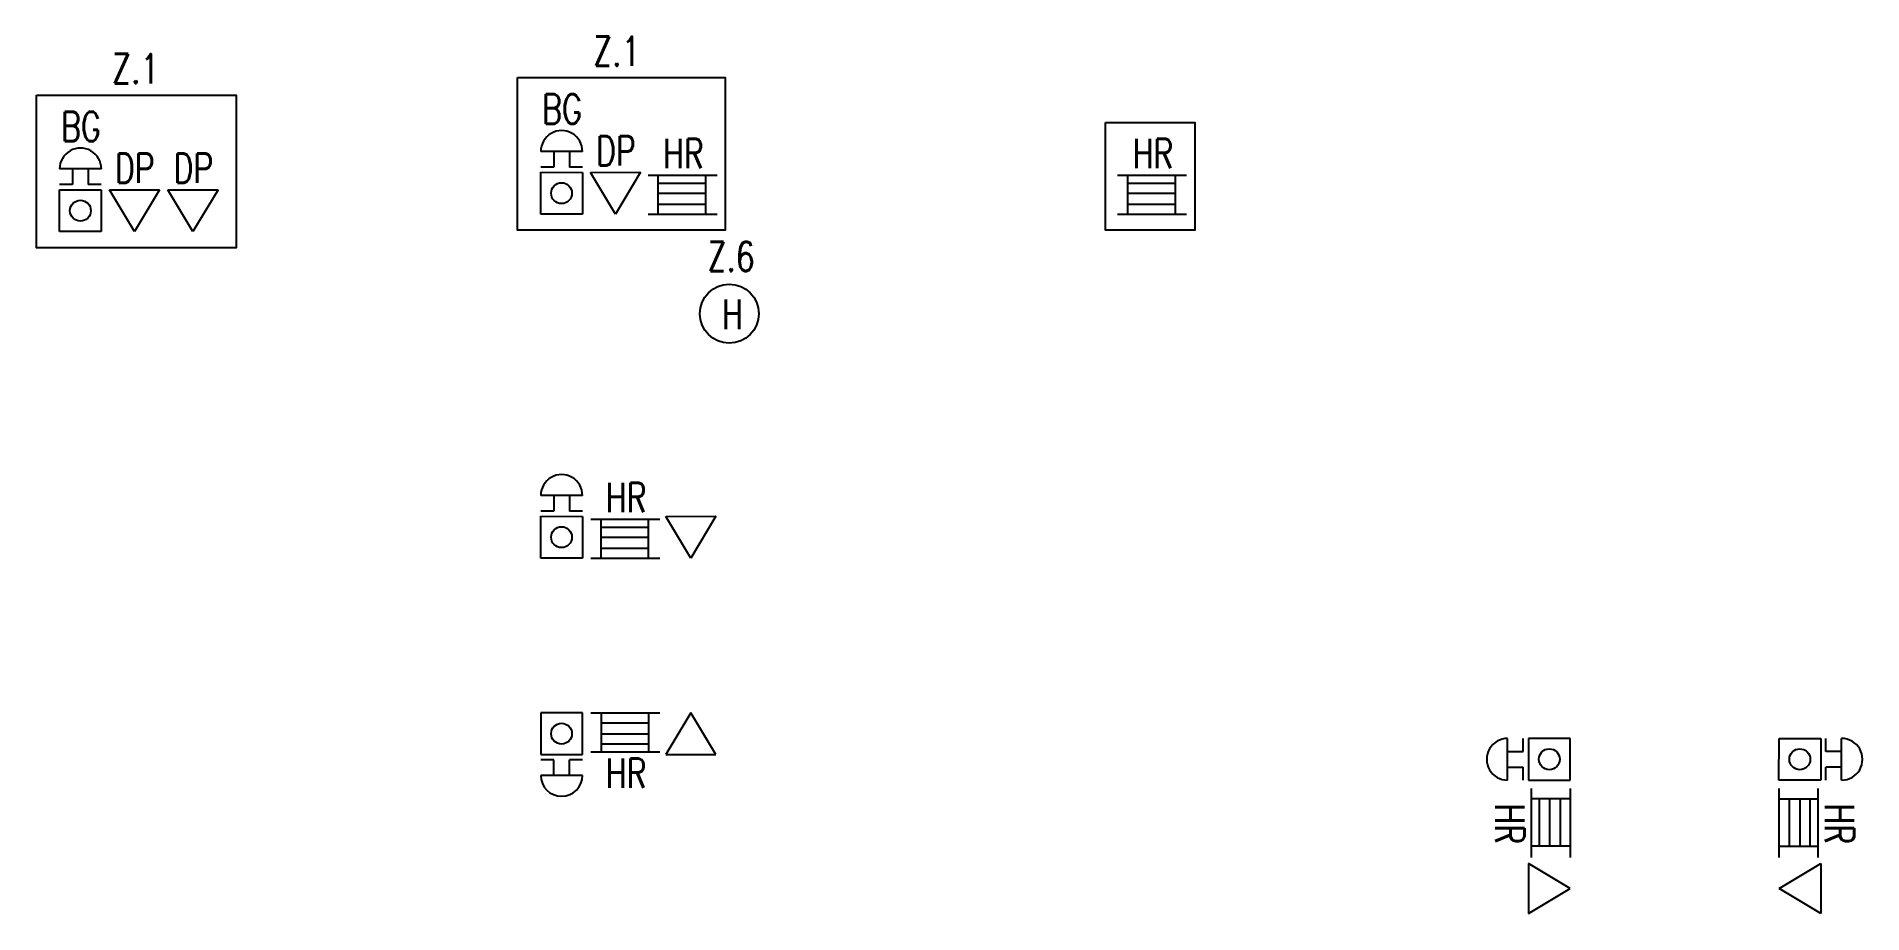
# Model space of a CAD drawing. Extents: x 134044 to 2458691, y -1196082 to 3409924.
# Drawn here: x 135465.8 to 135605, y 153552 to 153618.9 of the extents above; entities that cross this region are included whole.
import ezdxf

# ---------------------------------------------------------------- set-up
doc = ezdxf.new("R2010")
doc.units = 0
doc.layers.get('0').update_dxf_attribs({"linetype": 'CONTINUOUS'})
doc.layers.add('FAPOINT', color=1, linetype='CONTINUOUS')
doc.layers.add('FF_GRID_LINE', color=8, linetype='CONTINUOUS')
doc.styles.add('PLOT02__REVB$0$NARROW', font='SIMPLEX', dxfattribs={"width": 0.75})

msp = doc.modelspace()

# ---------------------------------------------------------------- texts
at = {"color": 1, "linetype": 'BYBLOCK', "style": 'PLOT02__REVB$0$NARROW', "width": 0.75}
for s, height, p in [('Z.1', 2.2387, (135508.256, 153616.629, 0.077)), ('Z.1', 2.2387, (135471.579, 153615.297, 0.077)), ('BG', 2.2387, (135504.366, 153612.222, 0.077)), ('BG', 2.2387, (135467.689, 153610.889, 0.077)), ('DP', 2.2387, (135508.475, 153609.042, 0.077)), ('HR', 2.2387, (135513.584, 153608.826, 0.077)), ('HR', 2.2387, (135549.379, 153608.826, 0.077)), ('DP', 2.2387, (135471.798, 153607.709, 0.077)), ('DP', 2.2387, (135476.265, 153607.709, 0.077)), ('Z.6', 2.2387, (135516.968, 153600.972, 0.077)), ('H', 2.255, (135518.065, 153596.569, 7592.521)), ('HR', 2.2387, (135509.217, 153582.604, 0.077)), ('HR', 2.2387, (135509.217, 153561.582, 0.077))]:
    msp.add_text(s, height=height, dxfattribs=at).set_placement(p)
for p in [(135576.997, 153560.396, 0.077), (135602.14, 153560.396, 0.077)]:
    msp.add_text('HR', height=2.2387, rotation=270, dxfattribs=at).set_placement(p)

# ---------------------------------------------------------------- linework, layer by layer
at = {"color": 1}
for p, q in [((135507.435, 153610.103), (135504.254, 153610.106)), ((135505.248, 153610.105), (135505.247, 153608.912)), ((135506.441, 153610.104), (135506.44, 153608.911)), ((135470.758, 153608.77), (135467.577, 153608.773)), ((135468.571, 153608.772), (135468.57, 153607.579)), ((135469.764, 153608.771), (135469.763, 153607.578)), ((135504.249, 153605.334), (135504.252, 153608.515)), ((135505.247, 153608.912), (135504.252, 153608.913)), ((135504.252, 153608.515), (135507.434, 153608.512)), ((135507.434, 153608.909), (135506.44, 153608.911)), ((135507.434, 153608.512), (135507.43, 153605.33)), ((135508.046, 153608.51), (135511.864, 153608.52)), ((135509.952, 153605.334), (135508.046, 153608.51)), ((135511.864, 153608.52), (135509.952, 153605.334)), ((135467.572, 153604.001), (135467.575, 153607.183)), ((135468.57, 153607.579), (135467.575, 153607.58)), ((135467.575, 153607.183), (135470.756, 153607.179)), ((135470.757, 153607.577), (135469.763, 153607.578)), ((135470.756, 153607.179), (135470.753, 153603.998)), ((135471.369, 153607.177), (135475.187, 153607.188)), ((135473.274, 153604.001), (135471.369, 153607.177)), ((135475.187, 153607.188), (135473.274, 153604.001)), ((135475.836, 153607.177), (135479.654, 153607.188)), ((135477.741, 153604.001), (135475.836, 153607.177)), ((135479.654, 153607.188), (135477.741, 153604.001)), ((135507.435, 153583.881), (135504.254, 153583.884)), ((135505.248, 153583.883), (135505.247, 153582.69)), ((135506.441, 153583.882), (135506.44, 153582.689)), ((135504.249, 153579.112), (135504.252, 153582.293)), ((135505.247, 153582.69), (135504.252, 153582.691)), ((135504.252, 153582.293), (135507.434, 153582.29)), ((135507.434, 153582.688), (135506.44, 153582.689)), ((135507.434, 153582.29), (135507.43, 153579.109)), ((135513.78, 153582.288), (135517.598, 153582.299)), ((135515.685, 153579.112), (135513.78, 153582.288)), ((135517.598, 153582.299), (135515.685, 153579.112)), ((135504.249, 153567.314), (135504.252, 153564.132)), ((135507.434, 153564.135), (135507.43, 153567.317)), ((135515.685, 153567.314), (135513.78, 153564.137)), ((135517.598, 153564.127), (135515.685, 153567.314)), ((135577.96, 153562.178), (135577.956, 153565.359)), ((135579.15, 153564.366), (135579.149, 153565.361)), ((135582.728, 153565.364), (135579.547, 153565.361)), ((135579.547, 153565.361), (135579.55, 153562.18)), ((135598.647, 153565.364), (135601.829, 153565.361)), ((135601.829, 153565.361), (135601.826, 153562.18)), ((135602.226, 153564.366), (135602.227, 153565.361)), ((135603.416, 153562.178), (135603.42, 153565.359)), ((135504.252, 153564.132), (135507.434, 153564.135)), ((135505.247, 153563.735), (135504.252, 153563.734)), ((135505.248, 153562.542), (135505.247, 153563.735)), ((135507.434, 153563.738), (135506.44, 153563.737)), ((135506.441, 153562.544), (135506.44, 153563.737)), ((135513.78, 153564.137), (135517.598, 153564.127)), ((135577.957, 153564.365), (135579.15, 153564.366)), ((135603.419, 153564.365), (135602.226, 153564.366)), ((135507.435, 153562.545), (135504.254, 153562.541)), ((135577.958, 153563.172), (135579.152, 153563.173)), ((135579.153, 153562.179), (135579.152, 153563.173)), ((135579.55, 153562.18), (135582.732, 153562.183)), ((135601.826, 153562.18), (135598.644, 153562.183)), ((135602.223, 153562.179), (135602.224, 153563.173)), ((135603.417, 153563.172), (135602.224, 153563.173)), ((135579.552, 153555.834), (135579.542, 153552.016)), ((135582.728, 153553.928), (135579.552, 153555.834)), ((135598.647, 153553.928), (135601.824, 153555.834)), ((135601.824, 153555.834), (135601.834, 153552.016)), ((135579.542, 153552.016), (135582.728, 153553.928)), ((135601.834, 153552.016), (135598.647, 153553.928))]:
    msp.add_line(p, q, dxfattribs=at)
for points in [[(135502.494, 153615.735), (135518.315, 153615.735), (135518.315, 153604.094), (135502.494, 153604.094)], [(135465.817, 153614.402), (135481.025, 153614.402), (135481.025, 153602.761), (135465.817, 153602.761)], [(135547.301, 153612.321), (135554.11, 153612.321), (135554.11, 153604.094), (135547.301, 153604.094)]]:
    msp.add_lwpolyline(points, close=True, dxfattribs=at)
for centre in [(135505.841, 153606.923), (135469.164, 153605.59), (135505.841, 153580.701), (135505.841, 153565.724), (135581.139, 153563.772), (135600.237, 153563.772)]:
    msp.add_circle(centre, 0.795, dxfattribs=at)
at = {"color": 1, "linetype": 'BYBLOCK'}
msp.add_circle((135518.624, 153597.739), 2.25, dxfattribs=at)
at = {"color": 1}
for centre, start, end in [((135505.845, 153610.104), 359.93967, 179.93967), ((135469.167, 153608.772), 359.93967, 179.93967), ((135505.845, 153583.882), 359.93967, 179.93967), ((135577.958, 153563.769), 90.06033, 270.06033), ((135603.418, 153563.769), 269.93967, 89.93967), ((135505.845, 153562.543), 180.06033, 0.06033)]:
    msp.add_arc(centre, 1.591, start, end, dxfattribs=at)
at = {"layer": 'FAPOINT', "color": 1, "linetype": 'BYBLOCK'}
for p, q in [((135512.434, 153608.3), (135517.693, 153608.3)), ((135513.217, 153605.329), (135513.217, 153608.3)), ((135516.842, 153605.329), (135516.842, 153608.3)), ((135548.23, 153608.3), (135553.488, 153608.3)), ((135549.012, 153605.329), (135549.012, 153608.3)), ((135552.637, 153605.329), (135552.637, 153608.3)), ((135513.217, 153607.69), (135516.842, 153607.69)), ((135513.217, 153606.924), (135516.842, 153606.924)), ((135549.012, 153607.69), (135552.637, 153607.69)), ((135549.012, 153606.924), (135552.637, 153606.924)), ((135512.434, 153605.329), (135517.693, 153605.329)), ((135513.217, 153606.095), (135516.842, 153606.095)), ((135548.23, 153605.329), (135553.488, 153605.329)), ((135549.012, 153606.095), (135552.637, 153606.095)), ((135508.068, 153582.078), (135513.326, 153582.078)), ((135508.851, 153579.107), (135508.851, 153582.078)), ((135512.476, 153579.107), (135512.476, 153582.078)), ((135508.851, 153581.468), (135512.476, 153581.468)), ((135508.851, 153580.702), (135512.476, 153580.702)), ((135508.068, 153579.107), (135513.326, 153579.107)), ((135508.851, 153579.874), (135512.476, 153579.874)), ((135508.068, 153567.318), (135513.326, 153567.318)), ((135508.851, 153567.318), (135508.851, 153564.348)), ((135508.851, 153566.552), (135512.476, 153566.552)), ((135512.476, 153567.318), (135512.476, 153564.348)), ((135508.851, 153565.723), (135512.476, 153565.723)), ((135508.851, 153564.957), (135512.476, 153564.957)), ((135508.068, 153564.348), (135513.326, 153564.348)), ((135579.763, 153561.545), (135579.763, 153556.287)), ((135582.733, 153560.763), (135579.763, 153560.763)), ((135580.372, 153560.763), (135580.372, 153557.137)), ((135581.138, 153560.763), (135581.138, 153557.137)), ((135581.967, 153560.763), (135581.967, 153557.137)), ((135582.733, 153561.545), (135582.733, 153556.287)), ((135598.643, 153561.545), (135598.643, 153556.287)), ((135598.643, 153560.763), (135601.613, 153560.763)), ((135599.409, 153560.763), (135599.409, 153557.137)), ((135600.238, 153560.763), (135600.238, 153557.137)), ((135601.004, 153560.763), (135601.004, 153557.137)), ((135601.613, 153561.545), (135601.613, 153556.287)), ((135582.733, 153557.137), (135579.763, 153557.137)), ((135598.643, 153557.137), (135601.613, 153557.137))]:
    msp.add_line(p, q, dxfattribs=at)
at = {"layer": 'FF_GRID_LINE', "color": 1}
for p, q in [((135507.43, 153605.33), (135504.249, 153605.334)), ((135470.753, 153603.998), (135467.572, 153604.001)), ((135507.43, 153579.109), (135504.249, 153579.112)), ((135507.43, 153567.317), (135504.249, 153567.314)), ((135582.732, 153562.183), (135582.728, 153565.364)), ((135598.644, 153562.183), (135598.647, 153565.364))]:
    msp.add_line(p, q, dxfattribs=at)

msp.set_redraw_order([(e.dxf.handle, doc.entitydb.next_handle()) for e in msp.query("TEXT MTEXT ATTDEF DIMENSION ARC_DIMENSION")])  # texts and dimensions are drawn at this point

doc.saveas('drawing.dxf')
